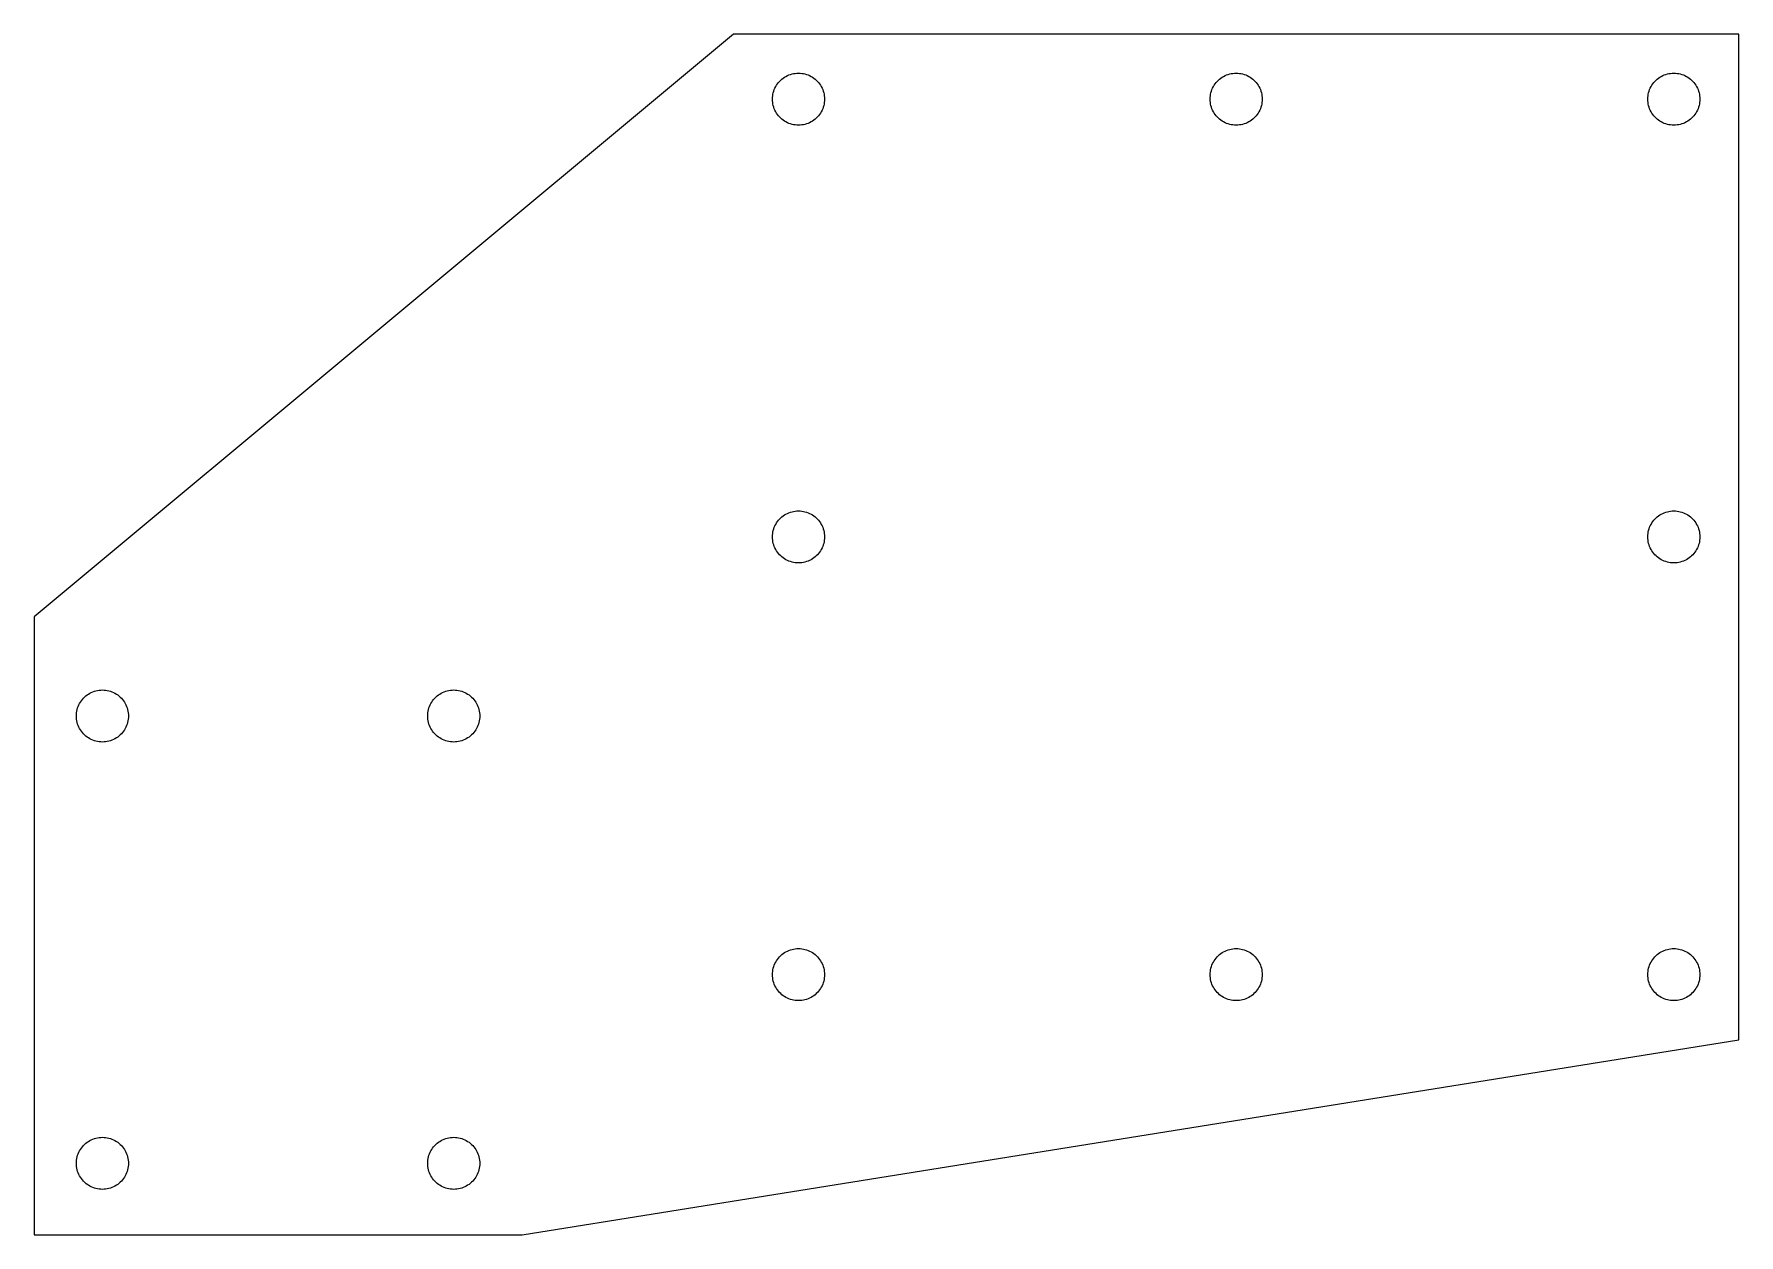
# Model space of a CAD drawing. Header units: metres. Extents: x -43 to 62, y -12 to 62.
import ezdxf

# ---------------------------------------------------------------- set-up
doc = ezdxf.new("R2010")
doc.units = ezdxf.units.M

msp = doc.modelspace()

# ---------------------------------------------------------------- linework, layer by layer
for p, q in [((0, 61.82), (-43, 26)), ((61.82, 61.82), (0, 61.82)), ((61.82, 0), (61.82, 61.82)), ((2.64906, 58.6773), (2.70557, 58.7605)), ((2.70557, 58.7605), (2.76717, 58.8399)), ((2.76717, 58.8399), (2.83365, 58.9153)), ((2.83365, 58.9153), (2.90472, 58.9863)), ((2.90472, 58.9863), (2.98012, 59.0528)), ((2.98012, 59.0528), (3.05954, 59.1144)), ((3.05954, 59.1144), (3.14267, 59.1709)), ((3.14267, 59.1709), (3.22919, 59.2221)), ((3.22919, 59.2221), (3.31874, 59.2677)), ((3.31874, 59.2677), (3.411, 59.3076)), ((3.411, 59.3076), (3.50557, 59.3417)), ((3.50557, 59.3417), (3.60208, 59.3697)), ((3.60208, 59.3697), (3.70018, 59.3916)), ((3.70018, 59.3916), (3.79945, 59.4074)), ((3.79945, 59.4074), (3.89952, 59.4168)), ((3.89952, 59.4168), (4, 59.42)), ((4, 59.42), (4.10046, 59.4168)), ((4.10046, 59.4168), (4.20053, 59.4074)), ((4.20053, 59.4074), (4.2998, 59.3916)), ((4.2998, 59.3916), (4.3979, 59.3697)), ((4.3979, 59.3697), (4.49442, 59.3417)), ((4.49442, 59.3417), (4.58899, 59.3076)), ((4.58899, 59.3076), (4.68124, 59.2677)), ((4.68124, 59.2677), (4.7708, 59.2221)), ((4.7708, 59.2221), (4.85732, 59.1709)), ((4.85732, 59.1709), (4.94044, 59.1144)), ((4.94044, 59.1144), (5.01987, 59.0528)), ((5.01987, 59.0528), (5.09526, 58.9863)), ((5.09526, 58.9863), (5.16634, 58.9153)), ((5.16634, 58.9153), (5.23282, 58.8399)), ((5.23282, 58.8399), (5.29442, 58.7605)), ((5.29442, 58.7605), (5.35092, 58.6773)), ((29.5591, 58.6773), (29.6156, 58.7605)), ((29.6156, 58.7605), (29.6772, 58.8399)), ((29.6772, 58.8399), (29.7436, 58.9153)), ((29.7436, 58.9153), (29.8147, 58.9863)), ((29.8147, 58.9863), (29.8901, 59.0528)), ((29.8901, 59.0528), (29.9695, 59.1144)), ((29.9695, 59.1144), (30.0527, 59.1709)), ((30.0527, 59.1709), (30.1392, 59.2221)), ((30.1392, 59.2221), (30.2287, 59.2677)), ((30.2287, 59.2677), (30.321, 59.3076)), ((30.321, 59.3076), (30.4156, 59.3417)), ((30.4156, 59.3417), (30.5121, 59.3697)), ((30.5121, 59.3697), (30.6102, 59.3916)), ((30.6102, 59.3916), (30.7095, 59.4074)), ((30.7095, 59.4074), (30.8095, 59.4168)), ((30.8095, 59.4168), (30.91, 59.42)), ((30.91, 59.42), (31.0105, 59.4168)), ((31.0105, 59.4168), (31.1105, 59.4074)), ((31.1105, 59.4074), (31.2098, 59.3916)), ((31.2098, 59.3916), (31.3079, 59.3697)), ((31.3079, 59.3697), (31.4044, 59.3417)), ((31.4044, 59.3417), (31.499, 59.3076)), ((31.499, 59.3076), (31.5912, 59.2677)), ((31.5912, 59.2677), (31.6808, 59.2221)), ((31.6808, 59.2221), (31.7673, 59.1709)), ((31.7673, 59.1709), (31.8504, 59.1144)), ((31.8504, 59.1144), (31.9299, 59.0528)), ((31.9299, 59.0528), (32.0053, 58.9863)), ((32.0053, 58.9863), (32.0763, 58.9153)), ((32.0763, 58.9153), (32.1428, 58.8399)), ((32.1428, 58.8399), (32.2044, 58.7605)), ((32.2044, 58.7605), (32.2609, 58.6773)), ((56.4691, 58.6773), (56.5256, 58.7605)), ((56.5256, 58.7605), (56.5872, 58.8399)), ((56.5872, 58.8399), (56.6536, 58.9153)), ((56.6536, 58.9153), (56.7247, 58.9863)), ((56.7247, 58.9863), (56.8001, 59.0528)), ((56.8001, 59.0528), (56.8795, 59.1144)), ((56.8795, 59.1144), (56.9627, 59.1709)), ((56.9627, 59.1709), (57.0492, 59.2221)), ((57.0492, 59.2221), (57.1387, 59.2677)), ((57.1387, 59.2677), (57.231, 59.3076)), ((57.231, 59.3076), (57.3256, 59.3417)), ((57.3256, 59.3417), (57.4221, 59.3697)), ((57.4221, 59.3697), (57.5202, 59.3916)), ((57.5202, 59.3916), (57.6195, 59.4074)), ((57.6195, 59.4074), (57.7195, 59.4168)), ((57.7195, 59.4168), (57.82, 59.42)), ((57.82, 59.42), (57.9205, 59.4168)), ((57.9205, 59.4168), (58.0205, 59.4074)), ((58.0205, 59.4074), (58.1198, 59.3916)), ((58.1198, 59.3916), (58.2179, 59.3697)), ((58.2179, 59.3697), (58.3144, 59.3417)), ((58.3144, 59.3417), (58.409, 59.3076)), ((58.409, 59.3076), (58.5012, 59.2677)), ((58.5012, 59.2677), (58.5908, 59.2221)), ((58.5908, 59.2221), (58.6773, 59.1709)), ((58.6773, 59.1709), (58.7605, 59.1144)), ((58.7605, 59.1144), (58.8399, 59.0528)), ((58.8399, 59.0528), (58.9153, 58.9863)), ((58.9153, 58.9863), (58.9863, 58.9153)), ((58.9863, 58.9153), (59.0528, 58.8399)), ((59.0528, 58.8399), (59.1144, 58.7605)), ((59.1144, 58.7605), (59.1709, 58.6773)), ((2.39999, 57.82), (2.40315, 57.9205)), ((2.40315, 57.7195), (2.39999, 57.82)), ((2.40315, 57.9205), (2.41261, 58.0205)), ((2.41261, 57.6195), (2.40315, 57.7195)), ((2.41261, 58.0205), (2.42833, 58.1198)), ((2.42833, 58.1198), (2.45026, 58.2179)), ((2.45026, 58.2179), (2.4783, 58.3144)), ((2.4783, 58.3144), (2.51234, 58.409)), ((2.51234, 58.409), (2.55228, 58.5012)), ((2.55228, 58.5012), (2.5979, 58.5908)), ((2.5979, 58.5908), (2.64906, 58.6773)), ((5.35092, 58.6773), (5.40208, 58.5908)), ((5.40208, 58.5908), (5.44771, 58.5012)), ((5.44771, 58.5012), (5.48764, 58.409)), ((5.48764, 58.409), (5.52168, 58.3144)), ((5.52168, 58.3144), (5.54973, 58.2179)), ((5.54973, 58.2179), (5.57166, 58.1198)), ((5.57166, 58.1198), (5.58737, 58.0205)), ((5.58737, 58.0205), (5.59683, 57.9205)), ((5.59683, 57.7195), (5.58737, 57.6195)), ((5.59683, 57.9205), (5.59999, 57.82)), ((5.59999, 57.82), (5.59683, 57.7195)), ((29.31, 57.82), (29.3132, 57.9205)), ((29.3132, 57.7195), (29.31, 57.82)), ((29.3132, 57.9205), (29.3226, 58.0205)), ((29.3226, 57.6195), (29.3132, 57.7195)), ((29.3226, 58.0205), (29.3383, 58.1198)), ((29.3383, 58.1198), (29.3603, 58.2179)), ((29.3603, 58.2179), (29.3883, 58.3144)), ((29.3883, 58.3144), (29.4223, 58.409)), ((29.4223, 58.409), (29.4623, 58.5012)), ((29.4623, 58.5012), (29.5079, 58.5908)), ((29.5079, 58.5908), (29.5591, 58.6773)), ((32.2609, 58.6773), (32.3121, 58.5908)), ((32.3121, 58.5908), (32.3577, 58.5012)), ((32.3577, 58.5012), (32.3976, 58.409)), ((32.3976, 58.409), (32.4317, 58.3144)), ((32.4317, 58.3144), (32.4597, 58.2179)), ((32.4597, 58.2179), (32.4817, 58.1198)), ((32.4817, 58.1198), (32.4974, 58.0205)), ((32.4974, 58.0205), (32.5068, 57.9205)), ((32.5068, 57.7195), (32.4974, 57.6195)), ((32.5068, 57.9205), (32.51, 57.82)), ((32.51, 57.82), (32.5068, 57.7195)), ((56.22, 57.82), (56.2231, 57.9205)), ((56.2231, 57.7195), (56.22, 57.82)), ((56.2231, 57.9205), (56.2326, 58.0205)), ((56.2326, 57.6195), (56.2231, 57.7195)), ((56.2326, 58.0205), (56.2483, 58.1198)), ((56.2483, 58.1198), (56.2703, 58.2179)), ((56.2703, 58.2179), (56.2983, 58.3144)), ((56.2983, 58.3144), (56.3324, 58.409)), ((56.3324, 58.409), (56.3723, 58.5012)), ((56.3723, 58.5012), (56.4179, 58.5908)), ((56.4179, 58.5908), (56.4691, 58.6773)), ((59.1709, 58.6773), (59.2221, 58.5908)), ((59.2221, 58.5908), (59.2677, 58.5012)), ((59.2677, 58.5012), (59.3076, 58.409)), ((59.3076, 58.409), (59.3417, 58.3144)), ((59.3417, 58.3144), (59.3697, 58.2179)), ((59.3697, 58.2179), (59.3916, 58.1198)), ((59.3916, 58.1198), (59.4074, 58.0205)), ((59.4074, 58.0205), (59.4168, 57.9205)), ((59.4168, 57.7195), (59.4074, 57.6195)), ((59.4168, 57.9205), (59.42, 57.82)), ((59.42, 57.82), (59.4168, 57.7195)), ((2.42833, 57.5202), (2.41261, 57.6195)), ((2.45026, 57.4221), (2.42833, 57.5202)), ((2.4783, 57.3256), (2.45026, 57.4221)), ((2.51234, 57.231), (2.4783, 57.3256)), ((2.55228, 57.1387), (2.51234, 57.231)), ((2.5979, 57.0492), (2.55228, 57.1387)), ((2.64906, 56.9627), (2.5979, 57.0492)), ((2.70557, 56.8795), (2.64906, 56.9627)), ((2.76717, 56.8001), (2.70557, 56.8795)), ((2.83365, 56.7247), (2.76717, 56.8001)), ((2.90472, 56.6536), (2.83365, 56.7247)), ((2.98012, 56.5872), (2.90472, 56.6536)), ((5.09526, 56.6536), (5.01987, 56.5872)), ((5.16634, 56.7247), (5.09526, 56.6536)), ((5.23282, 56.8001), (5.16634, 56.7247)), ((5.29442, 56.8795), (5.23282, 56.8001)), ((5.35092, 56.9627), (5.29442, 56.8795)), ((5.40208, 57.0492), (5.35092, 56.9627)), ((5.44771, 57.1387), (5.40208, 57.0492)), ((5.48764, 57.231), (5.44771, 57.1387)), ((5.52168, 57.3256), (5.48764, 57.231)), ((5.54973, 57.4221), (5.52168, 57.3256)), ((5.57166, 57.5202), (5.54973, 57.4221)), ((5.58737, 57.6195), (5.57166, 57.5202)), ((29.3383, 57.5202), (29.3226, 57.6195)), ((29.3603, 57.4221), (29.3383, 57.5202)), ((29.3883, 57.3256), (29.3603, 57.4221)), ((29.4223, 57.231), (29.3883, 57.3256)), ((29.4623, 57.1387), (29.4223, 57.231)), ((29.5079, 57.0492), (29.4623, 57.1387)), ((29.5591, 56.9627), (29.5079, 57.0492)), ((29.6156, 56.8795), (29.5591, 56.9627)), ((29.6772, 56.8001), (29.6156, 56.8795)), ((29.7436, 56.7247), (29.6772, 56.8001)), ((29.8147, 56.6536), (29.7436, 56.7247)), ((29.8901, 56.5872), (29.8147, 56.6536)), ((32.0053, 56.6536), (31.9299, 56.5872)), ((32.0763, 56.7247), (32.0053, 56.6536)), ((32.1428, 56.8001), (32.0763, 56.7247)), ((32.2044, 56.8795), (32.1428, 56.8001)), ((32.2609, 56.9627), (32.2044, 56.8795)), ((32.3121, 57.0492), (32.2609, 56.9627)), ((32.3577, 57.1387), (32.3121, 57.0492)), ((32.3976, 57.231), (32.3577, 57.1387)), ((32.4317, 57.3256), (32.3976, 57.231)), ((32.4597, 57.4221), (32.4317, 57.3256)), ((32.4817, 57.5202), (32.4597, 57.4221)), ((32.4974, 57.6195), (32.4817, 57.5202)), ((56.2483, 57.5202), (56.2326, 57.6195)), ((56.2703, 57.4221), (56.2483, 57.5202)), ((56.2983, 57.3256), (56.2703, 57.4221)), ((56.3324, 57.231), (56.2983, 57.3256)), ((56.3723, 57.1387), (56.3324, 57.231)), ((56.4179, 57.0492), (56.3723, 57.1387)), ((56.4691, 56.9627), (56.4179, 57.0492)), ((56.5256, 56.8795), (56.4691, 56.9627)), ((56.5872, 56.8001), (56.5256, 56.8795)), ((56.6536, 56.7247), (56.5872, 56.8001)), ((56.7247, 56.6536), (56.6536, 56.7247)), ((56.8001, 56.5872), (56.7247, 56.6536)), ((58.9153, 56.6536), (58.8399, 56.5872)), ((58.9863, 56.7247), (58.9153, 56.6536)), ((59.0528, 56.8001), (58.9863, 56.7247)), ((59.1144, 56.8795), (59.0528, 56.8001)), ((59.1709, 56.9627), (59.1144, 56.8795)), ((59.2221, 57.0492), (59.1709, 56.9627)), ((59.2677, 57.1387), (59.2221, 57.0492)), ((59.3076, 57.231), (59.2677, 57.1387)), ((59.3417, 57.3256), (59.3076, 57.231)), ((59.3697, 57.4221), (59.3417, 57.3256)), ((59.3916, 57.5202), (59.3697, 57.4221)), ((59.4074, 57.6195), (59.3916, 57.5202)), ((3.05954, 56.5256), (2.98012, 56.5872)), ((3.14267, 56.4691), (3.05954, 56.5256)), ((3.22919, 56.4179), (3.14267, 56.4691)), ((3.31874, 56.3723), (3.22919, 56.4179)), ((3.411, 56.3324), (3.31874, 56.3723)), ((3.50557, 56.2983), (3.411, 56.3324)), ((3.60208, 56.2703), (3.50557, 56.2983)), ((3.70018, 56.2483), (3.60208, 56.2703)), ((3.79945, 56.2326), (3.70018, 56.2483)), ((3.89952, 56.2231), (3.79945, 56.2326)), ((4, 56.22), (3.89952, 56.2231)), ((4.10046, 56.2231), (4, 56.22)), ((4.20053, 56.2326), (4.10046, 56.2231)), ((4.2998, 56.2483), (4.20053, 56.2326)), ((4.3979, 56.2703), (4.2998, 56.2483)), ((4.49442, 56.2983), (4.3979, 56.2703)), ((4.58899, 56.3324), (4.49442, 56.2983)), ((4.68124, 56.3723), (4.58899, 56.3324)), ((4.7708, 56.4179), (4.68124, 56.3723)), ((4.85732, 56.4691), (4.7708, 56.4179)), ((4.94044, 56.5256), (4.85732, 56.4691)), ((5.01987, 56.5872), (4.94044, 56.5256)), ((29.9695, 56.5256), (29.8901, 56.5872)), ((30.0527, 56.4691), (29.9695, 56.5256)), ((30.1392, 56.4179), (30.0527, 56.4691)), ((30.2287, 56.3723), (30.1392, 56.4179)), ((30.321, 56.3324), (30.2287, 56.3723)), ((30.4156, 56.2983), (30.321, 56.3324)), ((30.5121, 56.2703), (30.4156, 56.2983)), ((30.6102, 56.2483), (30.5121, 56.2703)), ((30.7095, 56.2326), (30.6102, 56.2483)), ((30.8095, 56.2231), (30.7095, 56.2326)), ((30.91, 56.22), (30.8095, 56.2231)), ((31.0105, 56.2231), (30.91, 56.22)), ((31.1105, 56.2326), (31.0105, 56.2231)), ((31.2098, 56.2483), (31.1105, 56.2326)), ((31.3079, 56.2703), (31.2098, 56.2483)), ((31.4044, 56.2983), (31.3079, 56.2703)), ((31.499, 56.3324), (31.4044, 56.2983)), ((31.5912, 56.3723), (31.499, 56.3324)), ((31.6808, 56.4179), (31.5912, 56.3723)), ((31.7673, 56.4691), (31.6808, 56.4179)), ((31.8504, 56.5256), (31.7673, 56.4691)), ((31.9299, 56.5872), (31.8504, 56.5256)), ((56.8795, 56.5256), (56.8001, 56.5872)), ((56.9627, 56.4691), (56.8795, 56.5256)), ((57.0492, 56.4179), (56.9627, 56.4691)), ((57.1387, 56.3723), (57.0492, 56.4179)), ((57.231, 56.3324), (57.1387, 56.3723)), ((57.3256, 56.2983), (57.231, 56.3324)), ((57.4221, 56.2703), (57.3256, 56.2983)), ((57.5202, 56.2483), (57.4221, 56.2703)), ((57.6195, 56.2326), (57.5202, 56.2483)), ((57.7195, 56.2231), (57.6195, 56.2326)), ((57.82, 56.22), (57.7195, 56.2231)), ((57.9205, 56.2231), (57.82, 56.22)), ((58.0205, 56.2326), (57.9205, 56.2231)), ((58.1198, 56.2483), (58.0205, 56.2326)), ((58.2179, 56.2703), (58.1198, 56.2483)), ((58.3144, 56.2983), (58.2179, 56.2703)), ((58.409, 56.3324), (58.3144, 56.2983)), ((58.5012, 56.3723), (58.409, 56.3324)), ((58.5908, 56.4179), (58.5012, 56.3723)), ((58.6773, 56.4691), (58.5908, 56.4179)), ((58.7605, 56.5256), (58.6773, 56.4691)), ((58.8399, 56.5872), (58.7605, 56.5256)), ((3.70018, 32.4817), (3.79945, 32.4974)), ((3.79945, 32.4974), (3.89952, 32.5068)), ((3.89952, 32.5068), (4, 32.51)), ((4, 32.51), (4.10046, 32.5068)), ((4.10046, 32.5068), (4.20053, 32.4974)), ((4.20053, 32.4974), (4.2998, 32.4817)), ((57.5202, 32.4817), (57.6195, 32.4974)), ((57.6195, 32.4974), (57.7195, 32.5068)), ((57.7195, 32.5068), (57.82, 32.51)), ((57.82, 32.51), (57.9205, 32.5068)), ((57.9205, 32.5068), (58.0205, 32.4974)), ((58.0205, 32.4974), (58.1198, 32.4817)), ((2.4783, 31.4044), (2.51234, 31.499)), ((2.51234, 31.499), (2.55228, 31.5912)), ((2.55228, 31.5912), (2.5979, 31.6808)), ((2.5979, 31.6808), (2.64906, 31.7673)), ((2.64906, 31.7673), (2.70557, 31.8504)), ((2.70557, 31.8504), (2.76717, 31.9299)), ((2.76717, 31.9299), (2.83365, 32.0053)), ((2.83365, 32.0053), (2.90472, 32.0763)), ((2.90472, 32.0763), (2.98012, 32.1428)), ((2.98012, 32.1428), (3.05954, 32.2044)), ((3.05954, 32.2044), (3.14267, 32.2609)), ((3.14267, 32.2609), (3.22919, 32.3121)), ((3.22919, 32.3121), (3.31874, 32.3577)), ((3.31874, 32.3577), (3.411, 32.3976)), ((3.411, 32.3976), (3.50557, 32.4317)), ((3.50557, 32.4317), (3.60208, 32.4597)), ((3.60208, 32.4597), (3.70018, 32.4817)), ((4.2998, 32.4817), (4.3979, 32.4597)), ((4.3979, 32.4597), (4.49442, 32.4317)), ((4.49442, 32.4317), (4.58899, 32.3976)), ((4.58899, 32.3976), (4.68124, 32.3577)), ((4.68124, 32.3577), (4.7708, 32.3121)), ((4.7708, 32.3121), (4.85732, 32.2609)), ((4.85732, 32.2609), (4.94044, 32.2044)), ((4.94044, 32.2044), (5.01987, 32.1428)), ((5.01987, 32.1428), (5.09526, 32.0763)), ((5.09526, 32.0763), (5.16634, 32.0053)), ((5.16634, 32.0053), (5.23282, 31.9299)), ((5.23282, 31.9299), (5.29442, 31.8504)), ((5.29442, 31.8504), (5.35092, 31.7673)), ((5.35092, 31.7673), (5.40208, 31.6808)), ((5.40208, 31.6808), (5.44771, 31.5912)), ((5.44771, 31.5912), (5.48764, 31.499)), ((5.48764, 31.499), (5.52168, 31.4044)), ((56.2983, 31.4044), (56.3324, 31.499)), ((56.3324, 31.499), (56.3723, 31.5912)), ((56.3723, 31.5912), (56.4179, 31.6808)), ((56.4179, 31.6808), (56.4691, 31.7673)), ((56.4691, 31.7673), (56.5256, 31.8504)), ((56.5256, 31.8504), (56.5872, 31.9299)), ((56.5872, 31.9299), (56.6536, 32.0053)), ((56.6536, 32.0053), (56.7247, 32.0763)), ((56.7247, 32.0763), (56.8001, 32.1428)), ((56.8001, 32.1428), (56.8795, 32.2044)), ((56.8795, 32.2044), (56.9627, 32.2609)), ((56.9627, 32.2609), (57.0492, 32.3121)), ((57.0492, 32.3121), (57.1387, 32.3577)), ((57.1387, 32.3577), (57.231, 32.3976)), ((57.231, 32.3976), (57.3256, 32.4317)), ((57.3256, 32.4317), (57.4221, 32.4597)), ((57.4221, 32.4597), (57.5202, 32.4817)), ((58.1198, 32.4817), (58.2179, 32.4597)), ((58.2179, 32.4597), (58.3144, 32.4317)), ((58.3144, 32.4317), (58.409, 32.3976)), ((58.409, 32.3976), (58.5012, 32.3577)), ((58.5012, 32.3577), (58.5908, 32.3121)), ((58.5908, 32.3121), (58.6773, 32.2609)), ((58.6773, 32.2609), (58.7605, 32.2044)), ((58.7605, 32.2044), (58.8399, 32.1428)), ((58.8399, 32.1428), (58.9153, 32.0763)), ((58.9153, 32.0763), (58.9863, 32.0053)), ((58.9863, 32.0053), (59.0528, 31.9299)), ((59.0528, 31.9299), (59.1144, 31.8504)), ((59.1144, 31.8504), (59.1709, 31.7673)), ((59.1709, 31.7673), (59.2221, 31.6808)), ((59.2221, 31.6808), (59.2677, 31.5912)), ((59.2677, 31.5912), (59.3076, 31.499)), ((59.3076, 31.499), (59.3417, 31.4044)), ((2.39999, 30.91), (2.40315, 31.0105)), ((2.40315, 30.8095), (2.39999, 30.91)), ((2.40315, 31.0105), (2.41261, 31.1105)), ((2.41261, 30.7095), (2.40315, 30.8095)), ((2.41261, 31.1105), (2.42833, 31.2098)), ((2.42833, 30.6102), (2.41261, 30.7095)), ((2.42833, 31.2098), (2.45026, 31.3079)), ((2.45026, 30.5121), (2.42833, 30.6102)), ((2.45026, 31.3079), (2.4783, 31.4044)), ((2.4783, 30.4156), (2.45026, 30.5121)), ((2.51234, 30.321), (2.4783, 30.4156)), ((5.52168, 30.4156), (5.48764, 30.321)), ((5.52168, 31.4044), (5.54973, 31.3079)), ((5.54973, 30.5121), (5.52168, 30.4156)), ((5.54973, 31.3079), (5.57166, 31.2098)), ((5.57166, 30.6102), (5.54973, 30.5121)), ((5.57166, 31.2098), (5.58737, 31.1105)), ((5.58737, 30.7095), (5.57166, 30.6102)), ((5.58737, 31.1105), (5.59683, 31.0105)), ((5.59683, 30.8095), (5.58737, 30.7095)), ((5.59683, 31.0105), (5.59999, 30.91)), ((5.59999, 30.91), (5.59683, 30.8095)), ((56.22, 30.91), (56.2231, 31.0105)), ((56.2231, 30.8095), (56.22, 30.91)), ((56.2231, 31.0105), (56.2326, 31.1105)), ((56.2326, 30.7095), (56.2231, 30.8095)), ((56.2326, 31.1105), (56.2483, 31.2098)), ((56.2483, 30.6102), (56.2326, 30.7095)), ((56.2483, 31.2098), (56.2703, 31.3079)), ((56.2703, 30.5121), (56.2483, 30.6102)), ((56.2703, 31.3079), (56.2983, 31.4044)), ((56.2983, 30.4156), (56.2703, 30.5121)), ((56.3324, 30.321), (56.2983, 30.4156)), ((59.3417, 30.4156), (59.3076, 30.321)), ((59.3417, 31.4044), (59.3697, 31.3079)), ((59.3697, 30.5121), (59.3417, 30.4156)), ((59.3697, 31.3079), (59.3916, 31.2098)), ((59.3916, 30.6102), (59.3697, 30.5121)), ((59.3916, 31.2098), (59.4074, 31.1105)), ((59.4074, 30.7095), (59.3916, 30.6102)), ((59.4074, 31.1105), (59.4168, 31.0105)), ((59.4168, 30.8095), (59.4074, 30.7095)), ((59.4168, 31.0105), (59.42, 30.91)), ((59.42, 30.91), (59.4168, 30.8095)), ((2.55228, 30.2287), (2.51234, 30.321)), ((2.5979, 30.1392), (2.55228, 30.2287)), ((2.64906, 30.0527), (2.5979, 30.1392)), ((2.70557, 29.9695), (2.64906, 30.0527)), ((2.76717, 29.8901), (2.70557, 29.9695)), ((2.83365, 29.8147), (2.76717, 29.8901)), ((2.90472, 29.7436), (2.83365, 29.8147)), ((2.98012, 29.6772), (2.90472, 29.7436)), ((3.05954, 29.6156), (2.98012, 29.6772)), ((3.14267, 29.5591), (3.05954, 29.6156)), ((3.22919, 29.5079), (3.14267, 29.5591)), ((3.31874, 29.4623), (3.22919, 29.5079)), ((3.411, 29.4223), (3.31874, 29.4623)), ((3.50557, 29.3883), (3.411, 29.4223)), ((3.60208, 29.3603), (3.50557, 29.3883)), ((3.70018, 29.3383), (3.60208, 29.3603)), ((4.3979, 29.3603), (4.2998, 29.3383)), ((4.49442, 29.3883), (4.3979, 29.3603)), ((4.58899, 29.4223), (4.49442, 29.3883)), ((4.68124, 29.4623), (4.58899, 29.4223)), ((4.7708, 29.5079), (4.68124, 29.4623)), ((4.85732, 29.5591), (4.7708, 29.5079)), ((4.94044, 29.6156), (4.85732, 29.5591)), ((5.01987, 29.6772), (4.94044, 29.6156)), ((5.09526, 29.7436), (5.01987, 29.6772)), ((5.16634, 29.8147), (5.09526, 29.7436)), ((5.23282, 29.8901), (5.16634, 29.8147)), ((5.29442, 29.9695), (5.23282, 29.8901)), ((5.35092, 30.0527), (5.29442, 29.9695)), ((5.40208, 30.1392), (5.35092, 30.0527)), ((5.44771, 30.2287), (5.40208, 30.1392)), ((5.48764, 30.321), (5.44771, 30.2287)), ((56.3723, 30.2287), (56.3324, 30.321)), ((56.4179, 30.1392), (56.3723, 30.2287)), ((56.4691, 30.0527), (56.4179, 30.1392)), ((56.5256, 29.9695), (56.4691, 30.0527)), ((56.5872, 29.8901), (56.5256, 29.9695)), ((56.6536, 29.8147), (56.5872, 29.8901)), ((56.7247, 29.7436), (56.6536, 29.8147)), ((56.8001, 29.6772), (56.7247, 29.7436)), ((56.8795, 29.6156), (56.8001, 29.6772)), ((56.9627, 29.5591), (56.8795, 29.6156)), ((57.0492, 29.5079), (56.9627, 29.5591)), ((57.1387, 29.4623), (57.0492, 29.5079)), ((57.231, 29.4223), (57.1387, 29.4623)), ((57.3256, 29.3883), (57.231, 29.4223)), ((57.4221, 29.3603), (57.3256, 29.3883)), ((57.5202, 29.3383), (57.4221, 29.3603)), ((58.2179, 29.3603), (58.1198, 29.3383)), ((58.3144, 29.3883), (58.2179, 29.3603)), ((58.409, 29.4223), (58.3144, 29.3883)), ((58.5012, 29.4623), (58.409, 29.4223)), ((58.5908, 29.5079), (58.5012, 29.4623)), ((58.6773, 29.5591), (58.5908, 29.5079)), ((58.7605, 29.6156), (58.6773, 29.5591)), ((58.8399, 29.6772), (58.7605, 29.6156)), ((58.9153, 29.7436), (58.8399, 29.6772)), ((58.9863, 29.8147), (58.9153, 29.7436)), ((59.0528, 29.8901), (58.9863, 29.8147)), ((59.1144, 29.9695), (59.0528, 29.8901)), ((59.1709, 30.0527), (59.1144, 29.9695)), ((59.2221, 30.1392), (59.1709, 30.0527)), ((59.2677, 30.2287), (59.2221, 30.1392)), ((59.3076, 30.321), (59.2677, 30.2287)), ((3.79945, 29.3226), (3.70018, 29.3383)), ((3.89952, 29.3132), (3.79945, 29.3226)), ((4, 29.31), (3.89952, 29.3132)), ((4.10046, 29.3132), (4, 29.31)), ((4.20053, 29.3226), (4.10046, 29.3132)), ((4.2998, 29.3383), (4.20053, 29.3226)), ((57.6195, 29.3226), (57.5202, 29.3383)), ((57.7195, 29.3132), (57.6195, 29.3226)), ((57.82, 29.31), (57.7195, 29.3132)), ((57.9205, 29.3132), (57.82, 29.31)), ((58.0205, 29.3226), (57.9205, 29.3132)), ((58.1198, 29.3383), (58.0205, 29.3226)), ((-43, 26), (-43, -12)), ((-40.0328, 20.9199), (-39.9664, 20.9953)), ((-39.9664, 20.9953), (-39.8953, 21.0663)), ((-39.8953, 21.0663), (-39.8199, 21.1328)), ((-39.8199, 21.1328), (-39.7405, 21.1944)), ((-39.7405, 21.1944), (-39.6573, 21.2509)), ((-39.6573, 21.2509), (-39.5708, 21.3021)), ((-39.5708, 21.3021), (-39.4812, 21.3477)), ((-39.4812, 21.3477), (-39.389, 21.3876)), ((-39.389, 21.3876), (-39.2944, 21.4217)), ((-39.2944, 21.4217), (-39.1979, 21.4497)), ((-39.1979, 21.4497), (-39.0998, 21.4716)), ((-39.0998, 21.4716), (-39.0005, 21.4874)), ((-39.0005, 21.4874), (-38.9005, 21.4968)), ((-38.9005, 21.4968), (-38.8, 21.5)), ((-38.8, 21.5), (-38.6995, 21.4968)), ((-38.6995, 21.4968), (-38.5995, 21.4874)), ((-38.5995, 21.4874), (-38.5002, 21.4716)), ((-38.5002, 21.4716), (-38.4021, 21.4497)), ((-38.4021, 21.4497), (-38.3056, 21.4217)), ((-38.3056, 21.4217), (-38.211, 21.3876)), ((-38.211, 21.3876), (-38.1188, 21.3477)), ((-38.1188, 21.3477), (-38.0292, 21.3021)), ((-38.0292, 21.3021), (-37.9427, 21.2509)), ((-37.9427, 21.2509), (-37.8596, 21.1944)), ((-37.8596, 21.1944), (-37.7801, 21.1328)), ((-37.7801, 21.1328), (-37.7047, 21.0663)), ((-37.7047, 21.0663), (-37.6337, 20.9953)), ((-37.6337, 20.9953), (-37.5672, 20.9199)), ((-18.4328, 20.9199), (-18.3664, 20.9953)), ((-18.3664, 20.9953), (-18.2953, 21.0663)), ((-18.2953, 21.0663), (-18.2199, 21.1328)), ((-18.2199, 21.1328), (-18.1405, 21.1944)), ((-18.1405, 21.1944), (-18.0573, 21.2509)), ((-18.0573, 21.2509), (-17.9708, 21.3021)), ((-17.9708, 21.3021), (-17.8813, 21.3477)), ((-17.8813, 21.3477), (-17.789, 21.3876)), ((-17.789, 21.3876), (-17.6944, 21.4217)), ((-17.6944, 21.4217), (-17.5979, 21.4497)), ((-17.5979, 21.4497), (-17.4998, 21.4716)), ((-17.4998, 21.4716), (-17.4005, 21.4874)), ((-17.4005, 21.4874), (-17.3005, 21.4968)), ((-17.3005, 21.4968), (-17.2, 21.5)), ((-17.2, 21.5), (-17.0995, 21.4968)), ((-17.0995, 21.4968), (-16.9995, 21.4874)), ((-16.9995, 21.4874), (-16.9002, 21.4716)), ((-16.9002, 21.4716), (-16.8021, 21.4497)), ((-16.8021, 21.4497), (-16.7056, 21.4217)), ((-16.7056, 21.4217), (-16.611, 21.3876)), ((-16.611, 21.3876), (-16.5188, 21.3477)), ((-16.5188, 21.3477), (-16.4292, 21.3021)), ((-16.4292, 21.3021), (-16.3427, 21.2509)), ((-16.3427, 21.2509), (-16.2596, 21.1944)), ((-16.2596, 21.1944), (-16.1801, 21.1328)), ((-16.1801, 21.1328), (-16.1047, 21.0663)), ((-16.1047, 21.0663), (-16.0337, 20.9953)), ((-16.0337, 20.9953), (-15.9672, 20.9199)), ((-40.4, 19.9), (-40.3969, 20.0005)), ((-40.3969, 20.0005), (-40.3874, 20.1005)), ((-40.3874, 20.1005), (-40.3717, 20.1998)), ((-40.3717, 20.1998), (-40.3497, 20.2979)), ((-40.3497, 20.2979), (-40.3217, 20.3944)), ((-40.3217, 20.3944), (-40.2876, 20.489)), ((-40.2876, 20.489), (-40.2477, 20.5812)), ((-40.2477, 20.5812), (-40.2021, 20.6708)), ((-40.2021, 20.6708), (-40.1509, 20.7573)), ((-40.1509, 20.7573), (-40.0944, 20.8405)), ((-40.0944, 20.8405), (-40.0328, 20.9199)), ((-37.5672, 20.9199), (-37.5056, 20.8405)), ((-37.5056, 20.8405), (-37.4491, 20.7573)), ((-37.4491, 20.7573), (-37.3979, 20.6708)), ((-37.3979, 20.6708), (-37.3523, 20.5812)), ((-37.3523, 20.5812), (-37.3124, 20.489)), ((-37.3124, 20.489), (-37.2783, 20.3944)), ((-37.2783, 20.3944), (-37.2503, 20.2979)), ((-37.2503, 20.2979), (-37.2283, 20.1998)), ((-37.2283, 20.1998), (-37.2126, 20.1005)), ((-37.2126, 20.1005), (-37.2032, 20.0005)), ((-37.2032, 20.0005), (-37.2, 19.9)), ((-18.8, 19.9), (-18.7968, 20.0005)), ((-18.7968, 20.0005), (-18.7874, 20.1005)), ((-18.7874, 20.1005), (-18.7717, 20.1998)), ((-18.7717, 20.1998), (-18.7497, 20.2979)), ((-18.7497, 20.2979), (-18.7217, 20.3944)), ((-18.7217, 20.3944), (-18.6877, 20.489)), ((-18.6877, 20.489), (-18.6477, 20.5812)), ((-18.6477, 20.5812), (-18.6021, 20.6708)), ((-18.6021, 20.6708), (-18.5509, 20.7573)), ((-18.5509, 20.7573), (-18.4944, 20.8405)), ((-18.4944, 20.8405), (-18.4328, 20.9199)), ((-15.9672, 20.9199), (-15.9056, 20.8405)), ((-15.9056, 20.8405), (-15.8491, 20.7573)), ((-15.8491, 20.7573), (-15.7979, 20.6708)), ((-15.7979, 20.6708), (-15.7523, 20.5812)), ((-15.7523, 20.5812), (-15.7124, 20.489)), ((-15.7124, 20.489), (-15.6783, 20.3944)), ((-15.6783, 20.3944), (-15.6503, 20.2979)), ((-15.6503, 20.2979), (-15.6283, 20.1998)), ((-15.6283, 20.1998), (-15.6126, 20.1005)), ((-15.6126, 20.1005), (-15.6032, 20.0005)), ((-15.6032, 20.0005), (-15.6, 19.9)), ((-40.3969, 19.7995), (-40.4, 19.9)), ((-40.3874, 19.6995), (-40.3969, 19.7995)), ((-40.3717, 19.6002), (-40.3874, 19.6995)), ((-40.3497, 19.5021), (-40.3717, 19.6002)), ((-40.3217, 19.4056), (-40.3497, 19.5021)), ((-40.2876, 19.311), (-40.3217, 19.4056)), ((-40.2477, 19.2188), (-40.2876, 19.311)), ((-40.2021, 19.1292), (-40.2477, 19.2188)), ((-40.1509, 19.0427), (-40.2021, 19.1292)), ((-40.0944, 18.9595), (-40.1509, 19.0427)), ((-40.0328, 18.8801), (-40.0944, 18.9595)), ((-39.9664, 18.8047), (-40.0328, 18.8801)), ((-37.5672, 18.8801), (-37.6337, 18.8047)), ((-37.5056, 18.9595), (-37.5672, 18.8801)), ((-37.4491, 19.0427), (-37.5056, 18.9595)), ((-37.3979, 19.1292), (-37.4491, 19.0427)), ((-37.3523, 19.2188), (-37.3979, 19.1292)), ((-37.3124, 19.311), (-37.3523, 19.2188)), ((-37.2783, 19.4056), (-37.3124, 19.311)), ((-37.2503, 19.5021), (-37.2783, 19.4056)), ((-37.2283, 19.6002), (-37.2503, 19.5021)), ((-37.2126, 19.6995), (-37.2283, 19.6002)), ((-37.2032, 19.7995), (-37.2126, 19.6995)), ((-37.2, 19.9), (-37.2032, 19.7995)), ((-18.7968, 19.7995), (-18.8, 19.9)), ((-18.7874, 19.6995), (-18.7968, 19.7995)), ((-18.7717, 19.6002), (-18.7874, 19.6995)), ((-18.7497, 19.5021), (-18.7717, 19.6002)), ((-18.7217, 19.4056), (-18.7497, 19.5021)), ((-18.6877, 19.311), (-18.7217, 19.4056)), ((-18.6477, 19.2188), (-18.6877, 19.311)), ((-18.6021, 19.1292), (-18.6477, 19.2188)), ((-18.5509, 19.0427), (-18.6021, 19.1292)), ((-18.4944, 18.9595), (-18.5509, 19.0427)), ((-18.4328, 18.8801), (-18.4944, 18.9595)), ((-18.3664, 18.8047), (-18.4328, 18.8801)), ((-15.9672, 18.8801), (-16.0337, 18.8047)), ((-15.9056, 18.9595), (-15.9672, 18.8801)), ((-15.8491, 19.0427), (-15.9056, 18.9595)), ((-15.7979, 19.1292), (-15.8491, 19.0427)), ((-15.7523, 19.2188), (-15.7979, 19.1292)), ((-15.7124, 19.311), (-15.7523, 19.2188)), ((-15.6783, 19.4056), (-15.7124, 19.311)), ((-15.6503, 19.5021), (-15.6783, 19.4056)), ((-15.6283, 19.6002), (-15.6503, 19.5021)), ((-15.6126, 19.6995), (-15.6283, 19.6002)), ((-15.6032, 19.7995), (-15.6126, 19.6995)), ((-15.6, 19.9), (-15.6032, 19.7995)), ((-39.8953, 18.7336), (-39.9664, 18.8047)), ((-39.8199, 18.6672), (-39.8953, 18.7336)), ((-39.7405, 18.6056), (-39.8199, 18.6672)), ((-39.6573, 18.5491), (-39.7405, 18.6056)), ((-39.5708, 18.4979), (-39.6573, 18.5491)), ((-39.4812, 18.4523), (-39.5708, 18.4979)), ((-39.389, 18.4124), (-39.4812, 18.4523)), ((-39.2944, 18.3783), (-39.389, 18.4124)), ((-39.1979, 18.3503), (-39.2944, 18.3783)), ((-39.0998, 18.3283), (-39.1979, 18.3503)), ((-39.0005, 18.3126), (-39.0998, 18.3283)), ((-38.9005, 18.3031), (-39.0005, 18.3126)), ((-38.8, 18.3), (-38.9005, 18.3031)), ((-38.6995, 18.3031), (-38.8, 18.3)), ((-38.5995, 18.3126), (-38.6995, 18.3031)), ((-38.5002, 18.3283), (-38.5995, 18.3126)), ((-38.4021, 18.3503), (-38.5002, 18.3283)), ((-38.3056, 18.3783), (-38.4021, 18.3503)), ((-38.211, 18.4124), (-38.3056, 18.3783)), ((-38.1188, 18.4523), (-38.211, 18.4124)), ((-38.0292, 18.4979), (-38.1188, 18.4523)), ((-37.9427, 18.5491), (-38.0292, 18.4979)), ((-37.8596, 18.6056), (-37.9427, 18.5491)), ((-37.7801, 18.6672), (-37.8596, 18.6056)), ((-37.7047, 18.7336), (-37.7801, 18.6672)), ((-37.6337, 18.8047), (-37.7047, 18.7336)), ((-18.2953, 18.7336), (-18.3664, 18.8047)), ((-18.2199, 18.6672), (-18.2953, 18.7336)), ((-18.1405, 18.6056), (-18.2199, 18.6672)), ((-18.0573, 18.5491), (-18.1405, 18.6056)), ((-17.9708, 18.4979), (-18.0573, 18.5491)), ((-17.8813, 18.4523), (-17.9708, 18.4979)), ((-17.789, 18.4124), (-17.8813, 18.4523)), ((-17.6944, 18.3783), (-17.789, 18.4124)), ((-17.5979, 18.3503), (-17.6944, 18.3783)), ((-17.4998, 18.3283), (-17.5979, 18.3503)), ((-17.4005, 18.3126), (-17.4998, 18.3283)), ((-17.3005, 18.3031), (-17.4005, 18.3126)), ((-17.2, 18.3), (-17.3005, 18.3031)), ((-17.0995, 18.3031), (-17.2, 18.3)), ((-16.9995, 18.3126), (-17.0995, 18.3031)), ((-16.9002, 18.3283), (-16.9995, 18.3126)), ((-16.8021, 18.3503), (-16.9002, 18.3283)), ((-16.7056, 18.3783), (-16.8021, 18.3503)), ((-16.611, 18.4124), (-16.7056, 18.3783)), ((-16.5188, 18.4523), (-16.611, 18.4124)), ((-16.4292, 18.4979), (-16.5188, 18.4523)), ((-16.3427, 18.5491), (-16.4292, 18.4979)), ((-16.2596, 18.6056), (-16.3427, 18.5491)), ((-16.1801, 18.6672), (-16.2596, 18.6056)), ((-16.1047, 18.7336), (-16.1801, 18.6672)), ((-16.0337, 18.8047), (-16.1047, 18.7336)), ((2.98012, 5.23282), (3.05954, 5.29442)), ((3.05954, 5.29442), (3.14267, 5.35092)), ((3.14267, 5.35092), (3.22919, 5.40208)), ((3.22919, 5.40208), (3.31874, 5.44771)), ((3.31874, 5.44771), (3.411, 5.48764)), ((3.411, 5.48764), (3.50557, 5.52168)), ((3.50557, 5.52168), (3.60208, 5.54973)), ((3.60208, 5.54973), (3.70018, 5.57166)), ((3.70018, 5.57166), (3.79945, 5.58737)), ((3.79945, 5.58737), (3.89952, 5.59683)), ((3.89952, 5.59683), (4, 5.59999)), ((4, 5.59999), (4.10046, 5.59683)), ((4.10046, 5.59683), (4.20053, 5.58737)), ((4.20053, 5.58737), (4.2998, 5.57166)), ((4.2998, 5.57166), (4.3979, 5.54973)), ((4.3979, 5.54973), (4.49442, 5.52168)), ((4.49442, 5.52168), (4.58899, 5.48764)), ((4.58899, 5.48764), (4.68124, 5.44771)), ((4.68124, 5.44771), (4.7708, 5.40208)), ((4.7708, 5.40208), (4.85732, 5.35092)), ((4.85732, 5.35092), (4.94044, 5.29442)), ((4.94044, 5.29442), (5.01987, 5.23282)), ((29.8901, 5.23282), (29.9695, 5.29442)), ((29.9695, 5.29442), (30.0527, 5.35092)), ((30.0527, 5.35092), (30.1392, 5.40208)), ((30.1392, 5.40208), (30.2287, 5.44771)), ((30.2287, 5.44771), (30.321, 5.48764)), ((30.321, 5.48764), (30.4156, 5.52168)), ((30.4156, 5.52168), (30.5121, 5.54973)), ((30.5121, 5.54973), (30.6102, 5.57166)), ((30.6102, 5.57166), (30.7095, 5.58737)), ((30.7095, 5.58737), (30.8095, 5.59683)), ((30.8095, 5.59683), (30.91, 5.59999)), ((30.91, 5.59999), (31.0105, 5.59683)), ((31.0105, 5.59683), (31.1105, 5.58737)), ((31.1105, 5.58737), (31.2098, 5.57166)), ((31.2098, 5.57166), (31.3079, 5.54973)), ((31.3079, 5.54973), (31.4044, 5.52168)), ((31.4044, 5.52168), (31.499, 5.48764)), ((31.499, 5.48764), (31.5912, 5.44771)), ((31.5912, 5.44771), (31.6808, 5.40208)), ((31.6808, 5.40208), (31.7673, 5.35092)), ((31.7673, 5.35092), (31.8504, 5.29442)), ((31.8504, 5.29442), (31.9299, 5.23282)), ((56.8001, 5.23282), (56.8795, 5.29442)), ((56.8795, 5.29442), (56.9627, 5.35092)), ((56.9627, 5.35092), (57.0492, 5.40208)), ((57.0492, 5.40208), (57.1387, 5.44771)), ((57.1387, 5.44771), (57.231, 5.48764)), ((57.231, 5.48764), (57.3256, 5.52168)), ((57.3256, 5.52168), (57.4221, 5.54973)), ((57.4221, 5.54973), (57.5202, 5.57166)), ((57.5202, 5.57166), (57.6195, 5.58737)), ((57.6195, 5.58737), (57.7195, 5.59683)), ((57.7195, 5.59683), (57.82, 5.59999)), ((57.82, 5.59999), (57.9205, 5.59683)), ((57.9205, 5.59683), (58.0205, 5.58737)), ((58.0205, 5.58737), (58.1198, 5.57166)), ((58.1198, 5.57166), (58.2179, 5.54973)), ((58.2179, 5.54973), (58.3144, 5.52168)), ((58.3144, 5.52168), (58.409, 5.48764)), ((58.409, 5.48764), (58.5012, 5.44771)), ((58.5012, 5.44771), (58.5908, 5.40208)), ((58.5908, 5.40208), (58.6773, 5.35092)), ((58.6773, 5.35092), (58.7605, 5.29442)), ((58.7605, 5.29442), (58.8399, 5.23282)), ((2.40315, 4.10046), (2.41261, 4.20053)), ((2.41261, 4.20053), (2.42833, 4.2998)), ((2.42833, 4.2998), (2.45026, 4.3979)), ((2.45026, 4.3979), (2.4783, 4.49442)), ((2.4783, 4.49442), (2.51234, 4.58899)), ((2.51234, 4.58899), (2.55228, 4.68124)), ((2.55228, 4.68124), (2.5979, 4.7708)), ((2.5979, 4.7708), (2.64906, 4.85732)), ((2.64906, 4.85732), (2.70557, 4.94044)), ((2.70557, 4.94044), (2.76717, 5.01987)), ((2.76717, 5.01987), (2.83365, 5.09526)), ((2.83365, 5.09526), (2.90472, 5.16634)), ((2.90472, 5.16634), (2.98012, 5.23282)), ((5.01987, 5.23282), (5.09526, 5.16634)), ((5.09526, 5.16634), (5.16634, 5.09526)), ((5.16634, 5.09526), (5.23282, 5.01987)), ((5.23282, 5.01987), (5.29442, 4.94044)), ((5.29442, 4.94044), (5.35092, 4.85732)), ((5.35092, 4.85732), (5.40208, 4.7708)), ((5.40208, 4.7708), (5.44771, 4.68124)), ((5.44771, 4.68124), (5.48764, 4.58899)), ((5.48764, 4.58899), (5.52168, 4.49442)), ((5.52168, 4.49442), (5.54973, 4.3979)), ((5.54973, 4.3979), (5.57166, 4.2998)), ((5.57166, 4.2998), (5.58737, 4.20053)), ((5.58737, 4.20053), (5.59683, 4.10046)), ((29.3132, 4.10046), (29.3226, 4.20053)), ((29.3226, 4.20053), (29.3383, 4.2998)), ((29.3383, 4.2998), (29.3603, 4.3979)), ((29.3603, 4.3979), (29.3883, 4.49442)), ((29.3883, 4.49442), (29.4223, 4.58899)), ((29.4223, 4.58899), (29.4623, 4.68124)), ((29.4623, 4.68124), (29.5079, 4.7708)), ((29.5079, 4.7708), (29.5591, 4.85732)), ((29.5591, 4.85732), (29.6156, 4.94044)), ((29.6156, 4.94044), (29.6772, 5.01987)), ((29.6772, 5.01987), (29.7436, 5.09526)), ((29.7436, 5.09526), (29.8147, 5.16634)), ((29.8147, 5.16634), (29.8901, 5.23282)), ((31.9299, 5.23282), (32.0053, 5.16634)), ((32.0053, 5.16634), (32.0763, 5.09526)), ((32.0763, 5.09526), (32.1428, 5.01987)), ((32.1428, 5.01987), (32.2044, 4.94044)), ((32.2044, 4.94044), (32.2609, 4.85732)), ((32.2609, 4.85732), (32.3121, 4.7708)), ((32.3121, 4.7708), (32.3577, 4.68124)), ((32.3577, 4.68124), (32.3976, 4.58899)), ((32.3976, 4.58899), (32.4317, 4.49442)), ((32.4317, 4.49442), (32.4597, 4.3979)), ((32.4597, 4.3979), (32.4817, 4.2998)), ((32.4817, 4.2998), (32.4974, 4.20053)), ((32.4974, 4.20053), (32.5068, 4.10046)), ((56.2231, 4.10046), (56.2326, 4.20053)), ((56.2326, 4.20053), (56.2483, 4.2998)), ((56.2483, 4.2998), (56.2703, 4.3979)), ((56.2703, 4.3979), (56.2983, 4.49442)), ((56.2983, 4.49442), (56.3324, 4.58899)), ((56.3324, 4.58899), (56.3723, 4.68124)), ((56.3723, 4.68124), (56.4179, 4.7708)), ((56.4179, 4.7708), (56.4691, 4.85732)), ((56.4691, 4.85732), (56.5256, 4.94044)), ((56.5256, 4.94044), (56.5872, 5.01987)), ((56.5872, 5.01987), (56.6536, 5.09526)), ((56.6536, 5.09526), (56.7247, 5.16634)), ((56.7247, 5.16634), (56.8001, 5.23282)), ((58.8399, 5.23282), (58.9153, 5.16634)), ((58.9153, 5.16634), (58.9863, 5.09526)), ((58.9863, 5.09526), (59.0528, 5.01987)), ((59.0528, 5.01987), (59.1144, 4.94044)), ((59.1144, 4.94044), (59.1709, 4.85732)), ((59.1709, 4.85732), (59.2221, 4.7708)), ((59.2221, 4.7708), (59.2677, 4.68124)), ((59.2677, 4.68124), (59.3076, 4.58899)), ((59.3076, 4.58899), (59.3417, 4.49442)), ((59.3417, 4.49442), (59.3697, 4.3979)), ((59.3697, 4.3979), (59.3916, 4.2998)), ((59.3916, 4.2998), (59.4074, 4.20053)), ((59.4074, 4.20053), (59.4168, 4.10046)), ((2.39999, 4), (2.40315, 4.10046)), ((2.40315, 3.89952), (2.39999, 4)), ((2.41261, 3.79945), (2.40315, 3.89952)), ((2.42833, 3.70018), (2.41261, 3.79945)), ((2.45026, 3.60208), (2.42833, 3.70018)), ((2.4783, 3.50557), (2.45026, 3.60208)), ((2.51234, 3.411), (2.4783, 3.50557)), ((2.55228, 3.31874), (2.51234, 3.411)), ((2.5979, 3.22919), (2.55228, 3.31874)), ((2.64906, 3.14267), (2.5979, 3.22919)), ((5.40208, 3.22919), (5.35092, 3.14267)), ((5.44771, 3.31874), (5.40208, 3.22919)), ((5.48764, 3.411), (5.44771, 3.31874)), ((5.52168, 3.50557), (5.48764, 3.411)), ((5.54973, 3.60208), (5.52168, 3.50557)), ((5.57166, 3.70018), (5.54973, 3.60208)), ((5.58737, 3.79945), (5.57166, 3.70018)), ((5.59683, 3.89952), (5.58737, 3.79945)), ((5.59683, 4.10046), (5.59999, 4)), ((5.59999, 4), (5.59683, 3.89952)), ((29.31, 4), (29.3132, 4.10046)), ((29.3132, 3.89952), (29.31, 4)), ((29.3226, 3.79945), (29.3132, 3.89952)), ((29.3383, 3.70018), (29.3226, 3.79945)), ((29.3603, 3.60208), (29.3383, 3.70018)), ((29.3883, 3.50557), (29.3603, 3.60208)), ((29.4223, 3.411), (29.3883, 3.50557)), ((29.4623, 3.31874), (29.4223, 3.411)), ((29.5079, 3.22919), (29.4623, 3.31874)), ((29.5591, 3.14267), (29.5079, 3.22919)), ((32.3121, 3.22919), (32.2609, 3.14267)), ((32.3577, 3.31874), (32.3121, 3.22919)), ((32.3976, 3.411), (32.3577, 3.31874)), ((32.4317, 3.50557), (32.3976, 3.411)), ((32.4597, 3.60208), (32.4317, 3.50557)), ((32.4817, 3.70018), (32.4597, 3.60208)), ((32.4974, 3.79945), (32.4817, 3.70018)), ((32.5068, 3.89952), (32.4974, 3.79945)), ((32.5068, 4.10046), (32.51, 4)), ((32.51, 4), (32.5068, 3.89952)), ((56.22, 4), (56.2231, 4.10046)), ((56.2231, 3.89952), (56.22, 4)), ((56.2326, 3.79945), (56.2231, 3.89952)), ((56.2483, 3.70018), (56.2326, 3.79945)), ((56.2703, 3.60208), (56.2483, 3.70018)), ((56.2983, 3.50557), (56.2703, 3.60208)), ((56.3324, 3.411), (56.2983, 3.50557)), ((56.3723, 3.31874), (56.3324, 3.411)), ((56.4179, 3.22919), (56.3723, 3.31874)), ((56.4691, 3.14267), (56.4179, 3.22919)), ((59.2221, 3.22919), (59.1709, 3.14267)), ((59.2677, 3.31874), (59.2221, 3.22919)), ((59.3076, 3.411), (59.2677, 3.31874)), ((59.3417, 3.50557), (59.3076, 3.411)), ((59.3697, 3.60208), (59.3417, 3.50557)), ((59.3916, 3.70018), (59.3697, 3.60208)), ((59.4074, 3.79945), (59.3916, 3.70018)), ((59.4168, 3.89952), (59.4074, 3.79945)), ((59.4168, 4.10046), (59.42, 4)), ((59.42, 4), (59.4168, 3.89952)), ((2.70557, 3.05954), (2.64906, 3.14267)), ((2.76717, 2.98012), (2.70557, 3.05954)), ((2.83365, 2.90472), (2.76717, 2.98012)), ((2.90472, 2.83365), (2.83365, 2.90472)), ((2.98012, 2.76717), (2.90472, 2.83365)), ((3.05954, 2.70557), (2.98012, 2.76717)), ((3.14267, 2.64906), (3.05954, 2.70557)), ((3.22919, 2.5979), (3.14267, 2.64906)), ((3.31874, 2.55228), (3.22919, 2.5979)), ((3.411, 2.51234), (3.31874, 2.55228)), ((3.50557, 2.4783), (3.411, 2.51234)), ((3.60208, 2.45026), (3.50557, 2.4783)), ((3.70018, 2.42833), (3.60208, 2.45026)), ((3.79945, 2.41261), (3.70018, 2.42833)), ((3.89952, 2.40315), (3.79945, 2.41261)), ((4, 2.39999), (3.89952, 2.40315)), ((4.10046, 2.40315), (4, 2.39999)), ((4.20053, 2.41261), (4.10046, 2.40315)), ((4.2998, 2.42833), (4.20053, 2.41261)), ((4.3979, 2.45026), (4.2998, 2.42833)), ((4.49442, 2.4783), (4.3979, 2.45026)), ((4.58899, 2.51234), (4.49442, 2.4783)), ((4.68124, 2.55228), (4.58899, 2.51234)), ((4.7708, 2.5979), (4.68124, 2.55228)), ((4.85732, 2.64906), (4.7708, 2.5979)), ((4.94044, 2.70557), (4.85732, 2.64906)), ((5.01987, 2.76717), (4.94044, 2.70557)), ((5.09526, 2.83365), (5.01987, 2.76717)), ((5.16634, 2.90472), (5.09526, 2.83365)), ((5.23282, 2.98012), (5.16634, 2.90472)), ((5.29442, 3.05954), (5.23282, 2.98012)), ((5.35092, 3.14267), (5.29442, 3.05954)), ((29.6156, 3.05954), (29.5591, 3.14267)), ((29.6772, 2.98012), (29.6156, 3.05954)), ((29.7436, 2.90472), (29.6772, 2.98012)), ((29.8147, 2.83365), (29.7436, 2.90472)), ((29.8901, 2.76717), (29.8147, 2.83365)), ((29.9695, 2.70557), (29.8901, 2.76717)), ((30.0527, 2.64906), (29.9695, 2.70557)), ((30.1392, 2.5979), (30.0527, 2.64906)), ((30.2287, 2.55228), (30.1392, 2.5979)), ((30.321, 2.51234), (30.2287, 2.55228)), ((30.4156, 2.4783), (30.321, 2.51234)), ((30.5121, 2.45026), (30.4156, 2.4783)), ((30.6102, 2.42833), (30.5121, 2.45026)), ((30.7095, 2.41261), (30.6102, 2.42833)), ((30.8095, 2.40315), (30.7095, 2.41261)), ((30.91, 2.39999), (30.8095, 2.40315)), ((31.0105, 2.40315), (30.91, 2.39999)), ((31.1105, 2.41261), (31.0105, 2.40315)), ((31.2098, 2.42833), (31.1105, 2.41261)), ((31.3079, 2.45026), (31.2098, 2.42833)), ((31.4044, 2.4783), (31.3079, 2.45026)), ((31.499, 2.51234), (31.4044, 2.4783)), ((31.5912, 2.55228), (31.499, 2.51234)), ((31.6808, 2.5979), (31.5912, 2.55228)), ((31.7673, 2.64906), (31.6808, 2.5979)), ((31.8504, 2.70557), (31.7673, 2.64906)), ((31.9299, 2.76717), (31.8504, 2.70557)), ((32.0053, 2.83365), (31.9299, 2.76717)), ((32.0763, 2.90472), (32.0053, 2.83365)), ((32.1428, 2.98012), (32.0763, 2.90472)), ((32.2044, 3.05954), (32.1428, 2.98012)), ((32.2609, 3.14267), (32.2044, 3.05954)), ((56.5256, 3.05954), (56.4691, 3.14267)), ((56.5872, 2.98012), (56.5256, 3.05954)), ((56.6536, 2.90472), (56.5872, 2.98012)), ((56.7247, 2.83365), (56.6536, 2.90472)), ((56.8001, 2.76717), (56.7247, 2.83365)), ((56.8795, 2.70557), (56.8001, 2.76717)), ((56.9627, 2.64906), (56.8795, 2.70557)), ((57.0492, 2.5979), (56.9627, 2.64906)), ((57.1387, 2.55228), (57.0492, 2.5979)), ((57.231, 2.51234), (57.1387, 2.55228)), ((57.3256, 2.4783), (57.231, 2.51234)), ((57.4221, 2.45026), (57.3256, 2.4783)), ((57.5202, 2.42833), (57.4221, 2.45026)), ((57.6195, 2.41261), (57.5202, 2.42833)), ((57.7195, 2.40315), (57.6195, 2.41261)), ((57.82, 2.39999), (57.7195, 2.40315)), ((57.9205, 2.40315), (57.82, 2.39999)), ((58.0205, 2.41261), (57.9205, 2.40315)), ((58.1198, 2.42833), (58.0205, 2.41261)), ((58.2179, 2.45026), (58.1198, 2.42833)), ((58.3144, 2.4783), (58.2179, 2.45026)), ((58.409, 2.51234), (58.3144, 2.4783)), ((58.5012, 2.55228), (58.409, 2.51234)), ((58.5908, 2.5979), (58.5012, 2.55228)), ((58.6773, 2.64906), (58.5908, 2.5979)), ((58.7605, 2.70557), (58.6773, 2.64906)), ((58.8399, 2.76717), (58.7605, 2.70557)), ((58.9153, 2.83365), (58.8399, 2.76717)), ((58.9863, 2.90472), (58.9153, 2.83365)), ((59.0528, 2.98012), (58.9863, 2.90472)), ((59.1144, 3.05954), (59.0528, 2.98012)), ((59.1709, 3.14267), (59.1144, 3.05954)), ((-13, -12), (61.82, 0)), ((-39.7405, -6.30559), (-39.6573, -6.24908)), ((-39.6573, -6.24908), (-39.5708, -6.19792)), ((-39.5708, -6.19792), (-39.4812, -6.15228)), ((-39.4812, -6.15228), (-39.389, -6.11237)), ((-39.389, -6.11237), (-39.2944, -6.07832)), ((-39.2944, -6.07832), (-39.1979, -6.05028)), ((-39.1979, -6.05028), (-39.0998, -6.02835)), ((-39.0998, -6.02835), (-39.0005, -6.01262)), ((-39.0005, -6.01262), (-38.9005, -6.00316)), ((-38.9005, -6.00316), (-38.8, -6)), ((-38.8, -6), (-38.6995, -6.00316)), ((-38.6995, -6.00316), (-38.5995, -6.01262)), ((-38.5995, -6.01262), (-38.5002, -6.02835)), ((-38.5002, -6.02835), (-38.4021, -6.05028)), ((-38.4021, -6.05028), (-38.3056, -6.07832)), ((-38.3056, -6.07832), (-38.211, -6.11237)), ((-38.211, -6.11237), (-38.1188, -6.15228)), ((-38.1188, -6.15228), (-38.0292, -6.19792)), ((-38.0292, -6.19792), (-37.9427, -6.24908)), ((-37.9427, -6.24908), (-37.8596, -6.30559)), ((-18.1405, -6.30559), (-18.0573, -6.24908)), ((-18.0573, -6.24908), (-17.9708, -6.19792)), ((-17.9708, -6.19792), (-17.8813, -6.15228)), ((-17.8813, -6.15228), (-17.789, -6.11237)), ((-17.789, -6.11237), (-17.6944, -6.07832)), ((-17.6944, -6.07832), (-17.5979, -6.05028)), ((-17.5979, -6.05028), (-17.4998, -6.02835)), ((-17.4998, -6.02835), (-17.4005, -6.01262)), ((-17.4005, -6.01262), (-17.3005, -6.00316)), ((-17.3005, -6.00316), (-17.2, -6)), ((-17.2, -6), (-17.0995, -6.00316)), ((-17.0995, -6.00316), (-16.9995, -6.01262)), ((-16.9995, -6.01262), (-16.9002, -6.02835)), ((-16.9002, -6.02835), (-16.8021, -6.05028)), ((-16.8021, -6.05028), (-16.7056, -6.07832)), ((-16.7056, -6.07832), (-16.611, -6.11237)), ((-16.611, -6.11237), (-16.5188, -6.15228)), ((-16.5188, -6.15228), (-16.4292, -6.19792)), ((-16.4292, -6.19792), (-16.3427, -6.24908)), ((-16.3427, -6.24908), (-16.2596, -6.30559)), ((-40.3874, -7.39948), (-40.3717, -7.3002)), ((-40.3717, -7.3002), (-40.3497, -7.2021)), ((-40.3497, -7.2021), (-40.3217, -7.10558)), ((-40.3217, -7.10558), (-40.2876, -7.011)), ((-40.2876, -7.011), (-40.2477, -6.91876)), ((-40.2477, -6.91876), (-40.2021, -6.82921)), ((-40.2021, -6.82921), (-40.1509, -6.74269)), ((-40.1509, -6.74269), (-40.0944, -6.65955)), ((-40.0944, -6.65955), (-40.0328, -6.58012)), ((-40.0328, -6.58012), (-39.9664, -6.50473)), ((-39.9664, -6.50473), (-39.8953, -6.43365)), ((-39.8953, -6.43365), (-39.8199, -6.36719)), ((-39.8199, -6.36719), (-39.7405, -6.30559)), ((-37.8596, -6.30559), (-37.7801, -6.36719)), ((-37.7801, -6.36719), (-37.7047, -6.43365)), ((-37.7047, -6.43365), (-37.6337, -6.50473)), ((-37.6337, -6.50473), (-37.5672, -6.58012)), ((-37.5672, -6.58012), (-37.5056, -6.65955)), ((-37.5056, -6.65955), (-37.4491, -6.74269)), ((-37.4491, -6.74269), (-37.3979, -6.82921)), ((-37.3979, -6.82921), (-37.3523, -6.91876)), ((-37.3523, -6.91876), (-37.3124, -7.011)), ((-37.3124, -7.011), (-37.2783, -7.10558)), ((-37.2783, -7.10558), (-37.2503, -7.2021)), ((-37.2503, -7.2021), (-37.2283, -7.3002)), ((-37.2283, -7.3002), (-37.2126, -7.39948)), ((-18.7874, -7.39948), (-18.7717, -7.3002)), ((-18.7717, -7.3002), (-18.7497, -7.2021)), ((-18.7497, -7.2021), (-18.7217, -7.10558)), ((-18.7217, -7.10558), (-18.6877, -7.011)), ((-18.6877, -7.011), (-18.6477, -6.91876)), ((-18.6477, -6.91876), (-18.6021, -6.82921)), ((-18.6021, -6.82921), (-18.5509, -6.74269)), ((-18.5509, -6.74269), (-18.4944, -6.65955)), ((-18.4944, -6.65955), (-18.4328, -6.58012)), ((-18.4328, -6.58012), (-18.3664, -6.50473)), ((-18.3664, -6.50473), (-18.2953, -6.43365)), ((-18.2953, -6.43365), (-18.2199, -6.36719)), ((-18.2199, -6.36719), (-18.1405, -6.30559)), ((-16.2596, -6.30559), (-16.1801, -6.36719)), ((-16.1801, -6.36719), (-16.1047, -6.43365)), ((-16.1047, -6.43365), (-16.0337, -6.50473)), ((-16.0337, -6.50473), (-15.9672, -6.58012)), ((-15.9672, -6.58012), (-15.9056, -6.65955)), ((-15.9056, -6.65955), (-15.8491, -6.74269)), ((-15.8491, -6.74269), (-15.7979, -6.82921)), ((-15.7979, -6.82921), (-15.7523, -6.91876)), ((-15.7523, -6.91876), (-15.7124, -7.011)), ((-15.7124, -7.011), (-15.6783, -7.10558)), ((-15.6783, -7.10558), (-15.6503, -7.2021)), ((-15.6503, -7.2021), (-15.6283, -7.3002)), ((-15.6283, -7.3002), (-15.6126, -7.39948)), ((-40.4, -7.60001), (-40.3969, -7.49954)), ((-40.3969, -7.70047), (-40.4, -7.60001)), ((-40.3969, -7.49954), (-40.3874, -7.39948)), ((-40.3874, -7.80054), (-40.3969, -7.70047)), ((-40.3717, -7.89981), (-40.3874, -7.80054)), ((-40.3497, -7.99791), (-40.3717, -7.89981)), ((-40.3217, -8.09444), (-40.3497, -7.99791)), ((-40.2876, -8.18901), (-40.3217, -8.09444)), ((-40.2477, -8.28125), (-40.2876, -8.18901)), ((-40.2021, -8.37082), (-40.2477, -8.28125)), ((-40.1509, -8.45734), (-40.2021, -8.37082)), ((-37.3979, -8.37082), (-37.4491, -8.45734)), ((-37.3523, -8.28125), (-37.3979, -8.37082)), ((-37.3124, -8.18901), (-37.3523, -8.28125)), ((-37.2783, -8.09444), (-37.3124, -8.18901)), ((-37.2503, -7.99791), (-37.2783, -8.09444)), ((-37.2283, -7.89981), (-37.2503, -7.99791)), ((-37.2126, -7.80054), (-37.2283, -7.89981)), ((-37.2126, -7.39948), (-37.2032, -7.49954)), ((-37.2032, -7.70047), (-37.2126, -7.80054)), ((-37.2032, -7.49954), (-37.2, -7.60001)), ((-37.2, -7.60001), (-37.2032, -7.70047)), ((-18.8, -7.60001), (-18.7968, -7.49954)), ((-18.7968, -7.70047), (-18.8, -7.60001)), ((-18.7968, -7.49954), (-18.7874, -7.39948)), ((-18.7874, -7.80054), (-18.7968, -7.70047)), ((-18.7717, -7.89981), (-18.7874, -7.80054)), ((-18.7497, -7.99791), (-18.7717, -7.89981)), ((-18.7217, -8.09444), (-18.7497, -7.99791)), ((-18.6877, -8.18901), (-18.7217, -8.09444)), ((-18.6477, -8.28125), (-18.6877, -8.18901)), ((-18.6021, -8.37082), (-18.6477, -8.28125)), ((-18.5509, -8.45734), (-18.6021, -8.37082)), ((-15.7979, -8.37082), (-15.8491, -8.45734)), ((-15.7523, -8.28125), (-15.7979, -8.37082)), ((-15.7124, -8.18901), (-15.7523, -8.28125)), ((-15.6783, -8.09444), (-15.7124, -8.18901)), ((-15.6503, -7.99791), (-15.6783, -8.09444)), ((-15.6283, -7.89981), (-15.6503, -7.99791)), ((-15.6126, -7.80054), (-15.6283, -7.89981)), ((-15.6126, -7.39948), (-15.6032, -7.49954)), ((-15.6032, -7.70047), (-15.6126, -7.80054)), ((-15.6032, -7.49954), (-15.6, -7.60001)), ((-15.6, -7.60001), (-15.6032, -7.70047)), ((-40.0944, -8.54047), (-40.1509, -8.45734)), ((-40.0328, -8.61989), (-40.0944, -8.54047)), ((-39.9664, -8.69528), (-40.0328, -8.61989)), ((-39.8953, -8.76636), (-39.9664, -8.69528)), ((-39.8199, -8.83282), (-39.8953, -8.76636)), ((-39.7405, -8.89444), (-39.8199, -8.83282)), ((-39.6573, -8.95093), (-39.7405, -8.89444)), ((-39.5708, -9.00211), (-39.6573, -8.95093)), ((-39.4812, -9.04773), (-39.5708, -9.00211)), ((-39.389, -9.08765), (-39.4812, -9.04773)), ((-39.2944, -9.1217), (-39.389, -9.08765)), ((-39.1979, -9.14973), (-39.2944, -9.1217)), ((-39.0998, -9.17166), (-39.1979, -9.14973)), ((-39.0005, -9.18739), (-39.0998, -9.17166)), ((-38.9005, -9.19685), (-39.0005, -9.18739)), ((-38.8, -9.20001), (-38.9005, -9.19685)), ((-38.6995, -9.19685), (-38.8, -9.20001)), ((-38.5995, -9.18739), (-38.6995, -9.19685)), ((-38.5002, -9.17166), (-38.5995, -9.18739)), ((-38.4021, -9.14973), (-38.5002, -9.17166)), ((-38.3056, -9.1217), (-38.4021, -9.14973)), ((-38.211, -9.08765), (-38.3056, -9.1217)), ((-38.1188, -9.04773), (-38.211, -9.08765)), ((-38.0292, -9.00211), (-38.1188, -9.04773)), ((-37.9427, -8.95093), (-38.0292, -9.00211)), ((-37.8596, -8.89444), (-37.9427, -8.95093)), ((-37.7801, -8.83282), (-37.8596, -8.89444)), ((-37.7047, -8.76636), (-37.7801, -8.83282)), ((-37.6337, -8.69528), (-37.7047, -8.76636)), ((-37.5672, -8.61989), (-37.6337, -8.69528)), ((-37.5056, -8.54047), (-37.5672, -8.61989)), ((-37.4491, -8.45734), (-37.5056, -8.54047)), ((-18.4944, -8.54047), (-18.5509, -8.45734)), ((-18.4328, -8.61989), (-18.4944, -8.54047)), ((-18.3664, -8.69528), (-18.4328, -8.61989)), ((-18.2953, -8.76636), (-18.3664, -8.69528)), ((-18.2199, -8.83282), (-18.2953, -8.76636)), ((-18.1405, -8.89444), (-18.2199, -8.83282)), ((-18.0573, -8.95093), (-18.1405, -8.89444)), ((-17.9708, -9.00211), (-18.0573, -8.95093)), ((-17.8813, -9.04773), (-17.9708, -9.00211)), ((-17.789, -9.08765), (-17.8813, -9.04773)), ((-17.6944, -9.1217), (-17.789, -9.08765)), ((-17.5979, -9.14973), (-17.6944, -9.1217)), ((-17.4998, -9.17166), (-17.5979, -9.14973)), ((-17.4005, -9.18739), (-17.4998, -9.17166)), ((-17.3005, -9.19685), (-17.4005, -9.18739)), ((-17.2, -9.20001), (-17.3005, -9.19685)), ((-17.0995, -9.19685), (-17.2, -9.20001)), ((-16.9995, -9.18739), (-17.0995, -9.19685)), ((-16.9002, -9.17166), (-16.9995, -9.18739)), ((-16.8021, -9.14973), (-16.9002, -9.17166)), ((-16.7056, -9.1217), (-16.8021, -9.14973)), ((-16.611, -9.08765), (-16.7056, -9.1217)), ((-16.5188, -9.04773), (-16.611, -9.08765)), ((-16.4292, -9.00211), (-16.5188, -9.04773)), ((-16.3427, -8.95093), (-16.4292, -9.00211)), ((-16.2596, -8.89444), (-16.3427, -8.95093)), ((-16.1801, -8.83282), (-16.2596, -8.89444)), ((-16.1047, -8.76636), (-16.1801, -8.83282)), ((-16.0337, -8.69528), (-16.1047, -8.76636)), ((-15.9672, -8.61989), (-16.0337, -8.69528)), ((-15.9056, -8.54047), (-15.9672, -8.61989)), ((-15.8491, -8.45734), (-15.9056, -8.54047)), ((-43, -12), (-13, -12))]:
    msp.add_line(p, q)

doc.saveas('drawing.dxf')
